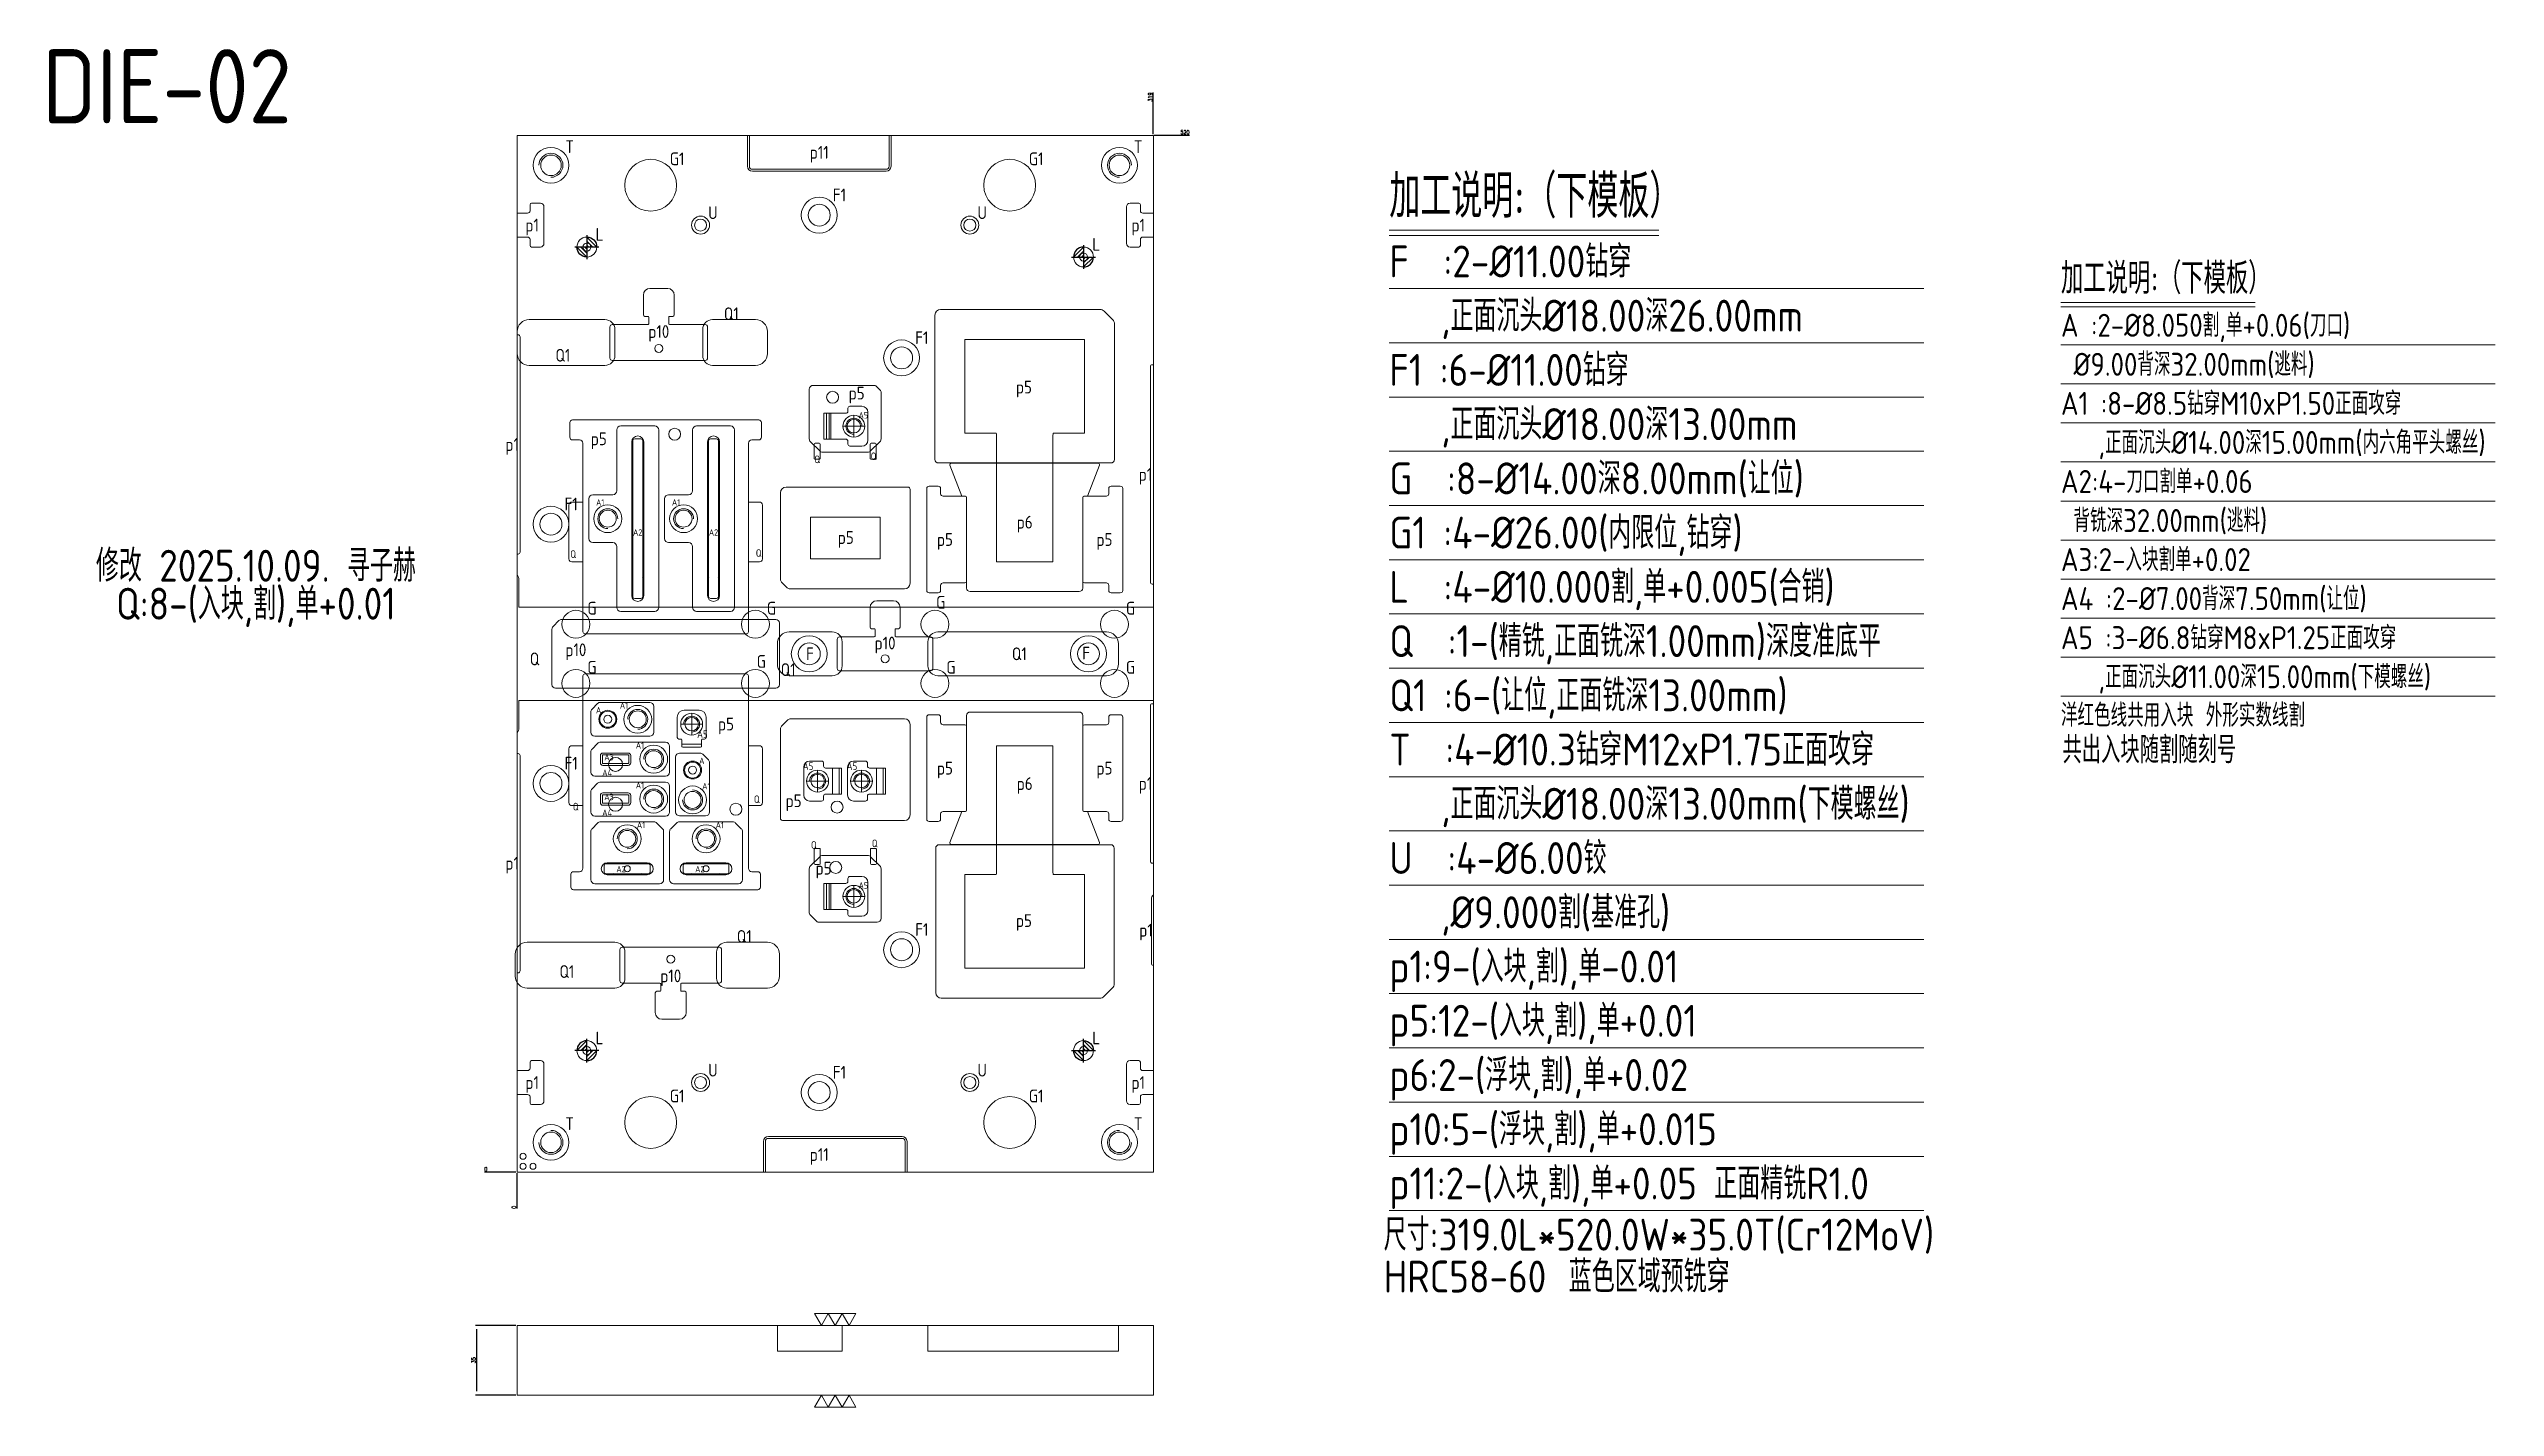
# Model space of a CAD drawing. Header units: millimetres. Extents: x 52247 to 53473, y 1371 to 2052.
import ezdxf
from ezdxf.enums import TextEntityAlignment as Align

# ---------------------------------------------------------------- set-up
doc = ezdxf.new("R2010")
doc.units = ezdxf.units.MM
for name, pattern in [('$TD_AUDIT_GENERATED_(575F8F)', [0]), ('CENTER', [0]), ('DASHED', [0]), ('HIDDEN', [0])]:
    doc.linetypes.add(name, pattern=pattern)
for name, color, linetype in [('DIE', 7, 'Continuous'), ('DIE_O', 40, 'Continuous'), ('DIE_P', 2, 'Continuous'), ('DIE_P_O', 1, '$TD_AUDIT_GENERATED_(575F8F)'), ('DIE_W', 1, 'Continuous'), ('DIM', 4, 'Continuous'), ('PS_O', 40, 'Continuous'), ('TEXT', 4, 'Continuous')]:
    doc.layers.add(name, color=color, linetype=linetype)
doc.styles.add('gbenor', font='gbenor.shx', dxfattribs={"bigfont": 'gbcbig.shx'})
doc.styles.get("Standard").update_dxf_attribs({"font": 'txt.shx', "width": 0.85, "bigfont": 'ctxt.shx'})
doc.dimstyles.new('T-2-WX', dxfattribs={"dimtxt": 2, "dimasz": 2, "dimexe": 0.5, "dimexo": 0.5, "dimgap": 0.5, "dimtad": 1, "dimtxsty": 'Standard', "dimblk": 'OPEN30', "dimcen": 0, "dimazin": 3, "dimtfac": 1, "dimtmove": 0, "dimatfit": 3, "dimldrblk": 'OPEN30', "dimlwd": -1, "dimlwe": -1})

msp = doc.modelspace()

# ---------------------------------------------------------------- texts
at = {"layer": 'TEXT', "linetype": 'Continuous', "lineweight": 5, "style": 'gbenor'}
msp.add_text('DIE-02', height=37.1798, dxfattribs=at).set_placement((52243.757, 2014.932))
at = {"layer": 'TEXT', "color": 4, "lineweight": 5, "style": 'gbenor'}
for s, height, p in [('T', 6.4, (52508.21, 2003.239)), ('G1', 6.4, (52562.078, 1997.108)), ('p11', 6.4, (52633.338, 2000.374)), ('G1', 6.4, (52742.078, 1997.108)), ('T', 6.4, (52793.21, 2003.239)), ('F1', 6.4, (52643.464, 1978.993)), ('p1', 6.4, (52489.392, 1963.867)), ('L', 6.4, (52523.193, 1959.222)), ('U', 6.4, (52580.028, 1970.057)), ('U', 6.4, (52715.028, 1970.057)), ('p1', 6.4, (52793.285, 1963.867)), ('L', 6.4, (52772.193, 1954.222)), ('p10', 6.4, (52552.901, 1910.498)), ('Q1 ', 6.4, (52590.999, 1919.402)), ('Q1 ', 6.4, (52506.569, 1898.602)), ('F1', 6.4, (52684.758, 1907.396)), ('p5', 6.4, (52652.089, 1879.625)), ('p5', 6.4, (52735.963, 1882.659)), ('A5', 3.2, (52655.444, 1868.512)), ('p1', 6.4, (52479.373, 1853.867)), ('p5', 6.4, (52522.815, 1856.694)), ('Q', 3.84, (52632.326, 1846.393)), ('Q', 3.84, (52660.591, 1847.939)), ('p1', 6.4, (52796.88, 1838.867)), ('F1', 6.4, (52508.964, 1823.993)), ('A1', 3.2, (52523.528, 1824.795)), ('A1', 3.2, (52561.528, 1824.795)), ('p6', 6.4, (52736.338, 1814.907)), ('A2', 3.2, (52542.315, 1809.72)), ('A2', 3.2, (52580.315, 1809.72)), ('p5', 6.4, (52646.649, 1807.195)), ('p5', 6.4, (52696.358, 1806.197)), ('p5', 6.4, (52776.318, 1806.197)), ('Q', 3.84, (52509.976, 1798.878)), ('Q', 3.84, (52602.95, 1799.423)), ('G', 6.4, (52519.393, 1771.743)), ('G', 6.4, (52609.393, 1771.743)), ('G', 6.4, (52694.286, 1774.691)), ('G', 6.4, (52789.393, 1771.743)), ('p10', 6.4, (52511.315, 1750.878)), ('p10', 6.4, (52666.338, 1754.282)), ('Q', 6.4, (52490.616, 1746.31)), ('G', 6.4, (52519.393, 1742.102)), ('G', 6.4, (52604.286, 1745.05)), ('Q1 ', 6.4, (52619.491, 1740.942)), ('F', 6.4, (52628.687, 1748.867)), ('G', 6.4, (52699.393, 1742.102)), ('Q1 ', 6.4, (52735.399, 1748.867)), ('F', 6.4, (52767.134, 1749.204)), ('G', 6.4, (52789.393, 1742.102)), ('A', 3.2, (52522.729, 1720.638)), ('A1', 3.2, (52535.437, 1722.93)), ('p5', 6.4, (52586.605, 1713.667)), ('A5', 3.84, (52574.774, 1708.545)), ('F1', 6.4, (52508.964, 1693.993)), ('A3', 3.2, (52527.948, 1697.06)), ('A1', 3.2, (52543.437, 1702.93)), ('A', 3.2, (52574.447, 1695.2)), ('A5', 3.84, (52627.737, 1692.53)), ('A5', 3.84, (52649.737, 1692.53)), ('p5', 6.4, (52696.358, 1691.537)), ('p5', 6.4, (52776.318, 1691.537)), ('A4', 3.2, (52526.994, 1689.191)), ('A1', 3.2, (52543.437, 1682.93)), ('A1', 3.2, (52576.739, 1682.493)), ('p6', 6.4, (52736.338, 1683.777)), ('p1', 6.4, (52796.882, 1683.867)), ('Q', 3.84, (52511.242, 1672.25)), ('A4', 3.2, (52526.994, 1669.191)), ('A3', 3.2, (52527.948, 1677.06)), ('Q', 3.84, (52602.042, 1675.953)), ('p5', 6.4, (52620.485, 1675.168)), ('A1', 3.2, (52543.989, 1662.993)), ('A1', 3.2, (52583.489, 1662.993)), ('Q', 3.84, (52661.125, 1653.808)), ('p1', 6.4, (52479.373, 1643.867)), ('Q', 3.84, (52630.634, 1653.007)), ('p5', 6.4, (52635.503, 1641.353)), ('A2', 3.2, (52533.977, 1640.915)), ('A2', 3.2, (52573.477, 1640.915)), ('A5', 3.2, (52655.444, 1632.718)), ('Q1 ', 6.4, (52597.5, 1607.132)), ('F1', 6.4, (52684.758, 1610.59)), ('p5', 6.4, (52735.963, 1615.077)), ('p1', 6.4, (52797.152, 1610.285)), ('Q1 ', 6.4, (52508.573, 1589.532)), ('p10', 6.4, (52558.901, 1587.36)), ('L', 6.4, (52523.193, 1556.222)), ('L', 6.4, (52772.193, 1556.222)), ('p1', 6.4, (52489.392, 1533.867)), ('U', 6.4, (52580.028, 1540.057)), ('F1', 6.4, (52643.464, 1538.993)), ('U', 6.4, (52715.028, 1540.057)), ('p1', 6.4, (52793.285, 1533.867)), ('G1', 6.4, (52562.078, 1527.108)), ('G1', 6.4, (52742.078, 1527.108)), ('T', 6.4, (52508.21, 1513.239)), ('T', 6.4, (52793.21, 1513.239)), ('p11', 6.4, (52633.338, 1497.775))]:
    msp.add_text(s, height=height, dxfattribs=at).set_placement(p, align=Align.MIDDLE_CENTER)
for s, height, p in [('加工说明:（下模板）', 21.6, (52919.12, 1967.565)), ('F  :2-%%c11.00钻穿', 16, (52919.12, 1937.645)), ('加工说明:（下模板）', 15.552, (53255.858, 1929.416)), ('   ,正面沉头%%c18.00深26.00mm', 16, (52919.12, 1910.445)), ('F1 :6-%%c11.00钻穿', 16, (52919.12, 1883.245)), (' %%C9.00背深32.00mm(逃料)', 11.52, (53255.858, 1888.289)), ('A1 :8-%%C8.5钻穿M10xP1.50正面攻穿', 11.52, (53255.858, 1868.705)), ('   ,正面沉头%%c18.00深13.00mm', 16, (52919.12, 1856.045)), ('   ,正面沉头%%C14.00深15.00mm(内六角平头螺丝)', 11.52, (53255.858, 1849.121)), ('G  :8-%%C14.00深8.00mm(让位)', 16, (52919.12, 1828.845)), ('G1 :4-%%c26.00(内限位,钻穿)', 16, (52919.12, 1801.645)), (' 背铣深32.00mm(逃料)', 11.52, (53255.858, 1809.953)), ('A4 :2-%%C7.00背深7.50mm(让位)', 11.52, (53255.858, 1770.785)), ('A5 :3-%%C6.8钻穿M8xP1.25正面攻穿', 11.52, (53255.858, 1751.201)), ('   ,正面沉头%%C11.00深15.00mm(下模螺丝)', 11.52, (53255.858, 1731.617)), ('Q1 :6-(让位,正面铣深13.00mm)', 16, (52919.12, 1720.045)), ('T  :4-%%c10.3钻穿M12xP1.75正面攻穿', 16, (52919.12, 1692.845)), ('   ,正面沉头%%c18.00深13.00mm(下模螺丝)', 16, (52919.12, 1665.645)), ('尺寸:319.0L*520.0W*35.0T(Cr12MoV)', 16, (52916.301, 1449.587)), ('HRC58-60', 16, (52916.301, 1428.568)), ('蓝色区域预铣穿', 16, (53009.099, 1428.568))]:
    msp.add_text(s, height=height, dxfattribs=at).set_placement(p)
at = {"layer": 'TEXT', "color": 1, "lineweight": 5, "style": 'gbenor'}
for s, height, p in [('A :2-%%C8.050割,单+0.06(刀口)', 11.52, (53255.858, 1907.873)), ('A2:4-刀口割单+0.06', 11.52, (53255.858, 1829.537)), ('A3:2-入块割单+0.02', 11.52, (53255.858, 1790.369)), ('L  :4-%%c10.000割,单+0.005(合销)', 16, (52919.12, 1774.445)), ('   ,%%c9.000割(基准孔)', 16, (52919.12, 1611.245)), ('p1:9-(入块,割),单-0.01', 16, (52919.12, 1584.045)), ('p5:12-(入块,割),单+0.01', 16, (52919.12, 1556.845)), ('p6:2-(浮块,割),单+0.02', 16, (52919.12, 1529.645)), ('p10:5-(浮块,割),单+0.015', 16, (52919.12, 1502.445)), ('p11:2-(入块,割),单+0.05 正面精铣R1.0', 16, (52919.12, 1475.245))]:
    msp.add_text(s, height=height, dxfattribs=at).set_placement(p)
at = {"layer": 'TEXT', "color": 6, "lineweight": 5, "style": 'gbenor'}
for s, p in [('修改 2025.10.09. 寻子赫', (52350.93, 1793.846)), ('Q:8-(入块,割),单+0.01', (52350.93, 1773.025))]:
    msp.add_text(s, height=16, dxfattribs=at).set_placement(p, align=Align.MIDDLE)
at = {"layer": 'TEXT', "color": 2, "lineweight": 5, "style": 'gbenor'}
for s, p in [('Q  :1-(精铣,正面铣深1.00mm)深度准底平', (52919.12, 1747.245)), ('U  :4-%%c6.00铰', (52919.12, 1638.445))]:
    msp.add_text(s, height=16, dxfattribs=at).set_placement(p)
at = {"layer": 'TEXT', "color": 6, "lineweight": 5, "style": 'gbenor'}
msp.add_text('洋红色线共用入块 外形实数线割', height=11.52, dxfattribs=at).set_placement((53255.858, 1712.293))
at = {"layer": 'TEXT', "color": 3, "lineweight": 5, "style": 'gbenor'}
msp.add_text('共出入块随割随刻号', height=13.44, dxfattribs=at).set_placement((53256.614, 1693.984))

# ---------------------------------------------------------------- blocks, each defined once
blk = doc.blocks.new('locater0')
for p, q in [((-0.6, 0), (0.6, 0)), ((-0.5, 0), (0, 0.5)), ((-0.3, 0), (0, 0.3)), ((-0.1, 0), (0, 0.1)), ((0, 0.6), (0, -0.6)), ((0.1, 0), (0, -0.1)), ((0.5, 0), (0, -0.5)), ((0.3, 0), (0, -0.3))]:
    blk.add_line(p, q)
for start, end in [(90, 180), (270, 0)]:
    blk.add_arc((0, 0), 0.5, start, end)
blk = doc.blocks.new('*D7580')
at = {"layer": 'Defpoints', "color": 0}
for p in [(52481.8, 1412.1), (52461.5, 1377.1), (52481.8, 1377.1)]:
    blk.add_point(p, dxfattribs=at)
at = {"layer": 'DIM', "color": 0}
for p, q in [((52481.3, 1412.1), (52461, 1412.1)), ((52461.5, 1410.1), (52461.5, 1379.1)), ((52481.3, 1377.1), (52461, 1377.1))]:
    blk.add_line(p, q, dxfattribs=at)
at = {"layer": 'DIM', "color": 0, "lineweight": 5, "insert": (52460, 1394.6), "char_height": 2, "attachment_point": 5, "rotation": 90}
blk.add_mtext('35', dxfattribs=at)
blk = doc.blocks.new('_Open30')
blk = doc.blocks.new('*D7581')
at = {"layer": 'Defpoints', "color": 0}
for p in [(52481.8, 1488.9), (52481.8, 1488.9), (52481.8, 1472.3)]:
    blk.add_point(p, dxfattribs=at)
at = {"layer": 'DIM', "color": 0}
blk.add_line((52481.8, 1488.4), (52481.8, 1470.7), dxfattribs=at)
at = {"layer": 'DIM', "color": 0, "lineweight": 5, "insert": (52480.3, 1471.3), "char_height": 2, "attachment_point": 5, "rotation": 90}
blk.add_mtext('0', dxfattribs=at)
blk = doc.blocks.new('*D7582')
at = {"layer": 'Defpoints', "color": 0}
for p in [(52467.3, 1488.9), (52481.8, 1488.9), (52481.8, 1488.9)]:
    blk.add_point(p, dxfattribs=at)
at = {"layer": 'DIM', "color": 0}
blk.add_line((52481.3, 1488.9), (52465.6, 1488.9), dxfattribs=at)
at = {"layer": 'DIM', "color": 0, "lineweight": 5, "insert": (52466.2, 1490.4), "char_height": 2, "attachment_point": 5}
blk.add_mtext('0', dxfattribs=at)
blk = doc.blocks.new('*D7583')
at = {"layer": 'Defpoints', "color": 0}
for p in [(52800.8, 2008.9), (52814, 2008.9), (52481.8, 1488.9)]:
    blk.add_point(p, dxfattribs=at)
at = {"layer": 'DIM', "color": 0}
blk.add_line((52801.3, 2008.9), (52818.9, 2008.9), dxfattribs=at)
at = {"layer": 'DIM', "color": 0, "lineweight": 5, "insert": (52816.7, 2010.4), "char_height": 2, "attachment_point": 5}
blk.add_mtext('520', dxfattribs=at)
blk = doc.blocks.new('*D7584')
at = {"layer": 'Defpoints', "color": 0}
for p in [(52800.8, 2025.5), (52800.8, 2008.9), (52481.8, 1488.9)]:
    blk.add_point(p, dxfattribs=at)
at = {"layer": 'DIM', "color": 0}
blk.add_line((52800.8, 2009.4), (52800.8, 2030.3), dxfattribs=at)
at = {"layer": 'DIM', "color": 0, "lineweight": 5, "insert": (52799.3, 2028.1), "char_height": 2, "attachment_point": 5, "rotation": 90}
blk.add_mtext('319', dxfattribs=at)

# ---------------------------------------------------------------- dimensions: what is measured, and where the dimension line sits
at = {"layer": 'DIM', "lineweight": 5}
for feature_location, offset, dtype, origin, picture, middle in [((52800.838, 2008.867), (0, 16.615), 1, (52481.838, 1488.867), '*D7584', (52799.338, 2028.128)), ((52800.838, 2008.867), (13.199, 0), 0, (52481.838, 1488.867), '*D7583', (52816.723, 2010.367)), ((52481.838068713, 1488.867362339), (-14.56375143, 0), 0, (52481.838068713, 1488.867362339), '*D7582', (52466.207650616, 1490.367362339)), ((52481.838068713, 1488.867362339), (0, -16.52043954), 1, (52481.838068713, 1488.867362339), '*D7581', (52480.338068713, 1471.280256132))]:
    dim = msp.add_ordinate_dim(feature_location=feature_location, offset=offset, dtype=dtype, origin=origin, dimstyle='T-2-WX', dxfattribs=at)
    dim.commit()
    dim.dimension.update_dxf_attribs({"geometry": picture, "text_midpoint": middle})
dim = msp.add_linear_dim(base=(52461.487, 1377.1), p1=(52481.838, 1412.1), p2=(52481.838, 1377.1), angle=90, dimstyle='T-2-WX', dxfattribs=at)
dim.commit()
dim.dimension.update_dxf_attribs({"geometry": '*D7580', "text_midpoint": (52459.987, 1394.6)})

# ---------------------------------------------------------------- linework, layer by layer
at = {"layer": 'DIE', "lineweight": 5}
msp.add_lwpolyline([(52481.838, 1488.867), (52481.838, 2008.867), (52800.838, 2008.867), (52800.838, 1488.867)], close=True, dxfattribs=at)
at = {"layer": 'DIE', "linetype": 'Continuous', "lineweight": 5, "flags": 128}
msp.add_lwpolyline([(52800.838, 1412.1), (52481.838, 1412.1), (52481.838, 1377.1), (52800.838, 1377.1)], close=True, dxfattribs=at)
at = {"layer": 'DIE_O', "color": 94, "linetype": 'Continuous', "lineweight": 5}
for points in [[(52481.901, 1899.502), (52481.901, 1910.502, -0.41421356), (52487.901, 1916.502), (52525.901, 1916.502, -0.41421356), (52530.901, 1911.502), (52530.901, 1898.502, -0.41421356), (52525.901, 1893.502), (52487.901, 1893.502, -0.41421356)], [(52607.401, 1899.502), (52607.401, 1910.502, 0.41421356), (52601.401, 1916.502), (52579.901, 1916.502, 0.41421356), (52574.901, 1911.502), (52574.901, 1898.502, 0.41421356), (52579.901, 1893.502), (52601.401, 1893.502, 0.41421356)], [(52612.338, 1743.867), (52612.338, 1753.867, -0.41421356), (52618.338, 1759.867), (52639.838, 1759.867, -0.41421356), (52644.838, 1754.867), (52644.838, 1742.867, -0.41421356), (52639.838, 1737.867), (52618.338, 1737.867, -0.41421356)], [(52783.338, 1743.867), (52783.338, 1753.867, 0.41421356), (52777.338, 1759.867), (52692.838, 1759.867, 0.41421356), (52687.838, 1754.867), (52687.838, 1742.867, 0.41421356), (52692.838, 1737.867), (52777.338, 1737.867, 0.41421356)], [(52480.901, 1598.232), (52480.901, 1587.232, 0.41421356), (52486.901, 1581.232), (52530.901, 1581.232, 0.41421356), (52535.901, 1586.232), (52535.901, 1599.232, 0.41421356), (52530.901, 1604.232), (52486.901, 1604.232, 0.41421356)], [(52613.401, 1598.232), (52613.401, 1587.232, -0.41421356), (52607.401, 1581.232), (52586.901, 1581.232, -0.41421356), (52581.901, 1586.232), (52581.901, 1599.232, -0.41421356), (52586.901, 1604.232), (52607.401, 1604.232, -0.41421356)]]:
    msp.add_lwpolyline(points, format="xyb", close=True, dxfattribs=at)
at = {"layer": 'DIE_O', "color": 2, "linetype": 'Continuous', "lineweight": 5}
msp.add_lwpolyline([(52481.838, 1788.581, -0.16124735), (52482.727, 1785.896), (52482.727, 1772.208), (52800.838, 1772.208), (52800.838, 1725.527), (52482.727, 1725.527), (52482.727, 1711.839, -0.16124735), (52481.838, 1709.153)], format="xyb", close=True, dxfattribs=at)
at = {"layer": 'DIE_O', "linetype": 'HIDDEN', "lineweight": 5, "ltscale": 15}
for points in [[(52612.338, 1412.1), (52644.838, 1412.1), (52644.838, 1399.1), (52612.338, 1399.1)], [(52687.838, 1412.1), (52783.338, 1412.1), (52783.338, 1399.1), (52687.838, 1399.1)]]:
    msp.add_lwpolyline(points, close=True, dxfattribs=at)
at = {"layer": 'DIE_O', "lineweight": 5}
for centre, radius in [((52498.838, 1993.867), 9), ((52498.838, 1993.867), 5.15), ((52783.838, 1993.867), 9), ((52783.838, 1993.867), 5.15), ((52548.838, 1983.867), 13), ((52728.838, 1983.867), 13), ((52633.338, 1968.867), 9), ((52633.338, 1968.867), 5.5), ((52674.632, 1897.27), 9), ((52674.632, 1897.27), 5.5), ((52498.838, 1813.867), 9), ((52498.838, 1813.867), 5.5), ((52628.338, 1748.867), 9), ((52628.338, 1748.867), 5.5), ((52768.338, 1748.867), 9), ((52768.338, 1748.867), 5.5), ((52498.838, 1683.867), 9), ((52498.838, 1683.867), 5.5), ((52674.632, 1600.465), 9), ((52674.632, 1600.465), 5.5), ((52633.338, 1528.867), 9), ((52633.338, 1528.867), 5.5), ((52548.838, 1513.867), 13), ((52728.838, 1513.867), 13), ((52498.838, 1503.867), 9), ((52498.838, 1503.867), 5.15), ((52783.838, 1503.867), 9), ((52783.838, 1503.867), 5.15)]:
    msp.add_circle(centre, radius, dxfattribs=at)
at = {"layer": 'DIE_O', "linetype": 'Continuous', "lineweight": 5}
for centre in [(52573.838, 1963.867), (52708.838, 1963.867), (52573.838, 1533.867), (52708.838, 1533.867)]:
    msp.add_circle(centre, 3, dxfattribs=at)
at = {"layer": 'DIE_O', "color": 3, "lineweight": 5}
for centre, radius in [((52516.838, 1952.867), 2), ((52765.838, 1947.867), 2), ((52552.901, 1902.002), 2), ((52640.04, 1877.514), 3), ((52560.859, 1859.019), 3), ((52666.338, 1746.367), 2), ((52591.553, 1670.934), 3), ((52642.262, 1671.991), 3), ((52641.621, 1641.72), 3), ((52558.901, 1595.732), 2), ((52516.838, 1549.867), 2), ((52765.838, 1549.867), 2)]:
    msp.add_circle(centre, radius, dxfattribs=at)
at = {"layer": 'DIE_O', "color": 94, "linetype": 'Continuous', "lineweight": 5}
for centre in [(52511.338, 1763.688), (52601.338, 1763.688), (52691.338, 1763.688), (52781.338, 1763.688), (52511.338, 1734.047), (52601.338, 1734.047), (52691.338, 1734.047), (52781.338, 1734.047)]:
    msp.add_circle(centre, 7, dxfattribs=at)
at = {"layer": 'DIE_O', "lineweight": 5}
for centre, start, end in [((52498.838, 1993.867), 270, 180), ((52783.838, 1993.867), 0, 270), ((52498.838, 1503.867), 180, 90), ((52783.838, 1503.867), 90, 0)]:
    msp.add_arc(centre, 6, start, end, dxfattribs=at)
at = {"layer": 'DIE_P', "linetype": 'HIDDEN', "lineweight": 5, "ltscale": 5}
for p, q in [((52636.896, 1869.514), (52636.896, 1856.514)), ((52640.034, 1691.549), (52640.034, 1678.549)), ((52643.334, 1691.549), (52643.334, 1678.549)), ((52662.034, 1691.549), (52662.034, 1678.549)), ((52665.334, 1691.549), (52665.334, 1678.549)), ((52636.896, 1633.72), (52636.896, 1620.72))]:
    msp.add_line(p, q, dxfattribs=at)
at = {"layer": 'DIE_P', "lineweight": 5}
for p, q in [((52638.395, 1856.514), (52638.395, 1869.514)), ((52639.138, 1856.514), (52639.138, 1869.514)), ((52638.395, 1620.72), (52638.395, 1633.72)), ((52639.138, 1620.72), (52639.138, 1633.72))]:
    msp.add_line(p, q, dxfattribs=at)
at = {"layer": 'DIE_P', "color": 4, "linetype": 'CENTER', "lineweight": 5, "ltscale": 0.007}
for p, q in [((52650.696, 1857.814), (52650.696, 1868.214)), ((52655.896, 1863.014), (52645.496, 1863.014)), ((52569.388, 1708.391), (52569.388, 1718.791)), ((52564.188, 1713.591), (52574.588, 1713.591)), ((52627.334, 1685.049), (52637.734, 1685.049)), ((52632.534, 1679.849), (52632.534, 1690.249)), ((52649.334, 1685.049), (52659.734, 1685.049)), ((52654.534, 1679.849), (52654.534, 1690.249)), ((52650.696, 1622.02), (52650.696, 1632.42)), ((52655.896, 1627.22), (52645.496, 1627.22))]:
    msp.add_line(p, q, dxfattribs=at)
at = {"layer": 'DIE_P', "color": 6, "linetype": 'Continuous', "lineweight": 5}
for points in [[(52657.696, 1870.014, 0.41421356), (52654.696, 1873.014), (52648.696, 1873.014, 0.41421356), (52647.696, 1872.014), (52647.696, 1870.514, -0.41421356), (52646.696, 1869.514), (52635.696, 1869.514), (52635.696, 1856.514), (52646.696, 1856.514, -0.41421356), (52647.696, 1855.514), (52647.696, 1854.014, 0.41421356), (52648.696, 1853.014), (52654.696, 1853.014, 0.41421356), (52657.696, 1856.014)], [(52517.838, 1826.643), (52517.838, 1806.643, 0.41421356), (52519.838, 1804.643), (52529.838, 1804.643, -0.41421356), (52531.838, 1802.643), (52531.838, 1772.143, 0.41421356), (52533.838, 1770.143), (52550.838, 1770.143, 0.41421356), (52552.838, 1772.143), (52552.838, 1861.143, 0.41421356), (52550.838, 1863.143), (52533.838, 1863.143, 0.41421356), (52531.838, 1861.143), (52531.838, 1830.643, -0.41421356), (52529.838, 1828.643), (52519.838, 1828.643, 0.41421356)], [(52555.838, 1826.643), (52555.838, 1806.643, 0.41421356), (52557.838, 1804.643), (52567.838, 1804.643, -0.41421356), (52569.838, 1802.643), (52569.838, 1772.143, 0.41421356), (52571.838, 1770.143), (52588.838, 1770.143, 0.41421356), (52590.838, 1772.143), (52590.838, 1861.143, 0.41421356), (52588.838, 1863.143), (52571.838, 1863.143, 0.41421356), (52569.838, 1861.143), (52569.838, 1830.643, -0.41421356), (52567.838, 1828.643), (52557.838, 1828.643, 0.41421356)], [(52574.688, 1706.091), (52575.838, 1706.091, 0.41421356), (52576.638, 1706.891), (52576.638, 1717.091, 0.41421356), (52573.138, 1720.591), (52565.638, 1720.591, 0.41421356), (52562.138, 1717.091), (52562.138, 1706.891, 0.41421356), (52562.938, 1706.091), (52564.088, 1706.091, -0.41421356), (52564.388, 1705.791), (52564.388, 1702.591, 0.41421356), (52564.888, 1702.091), (52573.888, 1702.091, 0.41421356), (52574.388, 1702.591), (52574.388, 1705.791, -0.41421356)], [(52625.534, 1692.049, -0.41421356), (52628.534, 1695.049), (52634.534, 1695.049, -0.41421356), (52635.534, 1694.049), (52635.534, 1692.549, 0.41421356), (52636.534, 1691.549), (52644.534, 1691.549), (52644.534, 1678.549), (52636.534, 1678.549, 0.41421356), (52635.534, 1677.549), (52635.534, 1676.049, -0.41421356), (52634.534, 1675.049), (52628.534, 1675.049, -0.41421356), (52625.534, 1678.049)], [(52647.534, 1692.049, -0.41421356), (52650.534, 1695.049), (52656.534, 1695.049, -0.41421356), (52657.534, 1694.049), (52657.534, 1692.549, 0.41421356), (52658.534, 1691.549), (52666.534, 1691.549), (52666.534, 1678.549), (52658.534, 1678.549, 0.41421356), (52657.534, 1677.549), (52657.534, 1676.049, -0.41421356), (52656.534, 1675.049), (52650.534, 1675.049, -0.41421356), (52647.534, 1678.049)], [(52550.51, 1664.591), (52523.666, 1664.591, 0.19891237), (52522.252, 1664.006), (52519.424, 1661.177, 0.19891237), (52518.838, 1659.763), (52518.838, 1635.591, 0.41421356), (52520.838, 1633.591), (52553.338, 1633.591, 0.41421356), (52555.338, 1635.591), (52555.338, 1659.763, 0.19891237), (52554.752, 1661.177), (52551.924, 1664.006, 0.19891237)], [(52590.01, 1664.591), (52563.166, 1664.591, 0.19891237), (52561.752, 1664.006), (52558.924, 1661.177, 0.19891237), (52558.338, 1659.763), (52558.338, 1635.591, 0.41421356), (52560.338, 1633.591), (52592.838, 1633.591, 0.41421356), (52594.838, 1635.591), (52594.838, 1659.763, 0.19891237), (52594.252, 1661.177), (52591.424, 1664.006, 0.19891237)], [(52657.696, 1634.22, 0.41421356), (52654.696, 1637.22), (52648.696, 1637.22, 0.41421356), (52647.696, 1636.22), (52647.696, 1634.72, -0.41421356), (52646.696, 1633.72), (52635.696, 1633.72), (52635.696, 1620.72), (52646.696, 1620.72, -0.41421356), (52647.696, 1619.72), (52647.696, 1618.22, 0.41421356), (52648.696, 1617.22), (52654.696, 1617.22, 0.41421356), (52657.696, 1620.22)]]:
    msp.add_lwpolyline(points, format="xyb", close=True, dxfattribs=at)
at = {"layer": 'DIE_P', "color": 4, "linetype": 'HIDDEN', "lineweight": 5}
for points in [[(52545.338, 1778.143, -1), (52539.338, 1778.143), (52539.338, 1855.143, -1), (52545.338, 1855.143)], [(52583.338, 1778.143, -1), (52577.338, 1778.143), (52577.338, 1855.143, -1), (52583.338, 1855.143)], [(52547.088, 1644.091, -1), (52547.088, 1638.091), (52527.088, 1638.091, -1), (52527.088, 1644.091)], [(52586.588, 1644.091, -1), (52586.588, 1638.091), (52566.588, 1638.091, -1), (52566.588, 1644.091)]]:
    msp.add_lwpolyline(points, format="xyb", close=True, dxfattribs=at)
at = {"layer": 'DIE_P', "color": 1, "lineweight": 5}
for points in [[(52544.838, 1845.896), (52544.718, 1845.827), (52544.838, 1845.758), (52544.838, 1787.529), (52544.718, 1787.46), (52544.838, 1787.39), (52544.838, 1777.643, -0.41421356), (52543.838, 1776.643), (52540.838, 1776.643, -0.41421356), (52539.838, 1777.643), (52539.838, 1787.39), (52539.958, 1787.46), (52539.838, 1787.529), (52539.838, 1845.758), (52539.958, 1845.827), (52539.838, 1845.896), (52539.838, 1855.643, -0.41421356), (52540.838, 1856.643), (52543.838, 1856.643, -0.41421356), (52544.838, 1855.643)], [(52582.838, 1845.896), (52582.718, 1845.827), (52582.838, 1845.758), (52582.838, 1787.529), (52582.718, 1787.46), (52582.838, 1787.39), (52582.838, 1777.643, -0.41421356), (52581.838, 1776.643), (52578.838, 1776.643, -0.41421356), (52577.838, 1777.643), (52577.838, 1787.39), (52577.958, 1787.46), (52577.838, 1787.529), (52577.838, 1845.758), (52577.958, 1845.827), (52577.838, 1845.896), (52577.838, 1855.643, -0.41421356), (52578.838, 1856.643), (52581.838, 1856.643, -0.41421356), (52582.838, 1855.643)], [(52524.626, 1697.829), (52524.626, 1694.229, 0.41421356), (52524.926, 1693.929), (52537.538, 1693.929, 0.41421356), (52537.838, 1694.229), (52537.838, 1697.829, 0.41421356), (52537.538, 1698.129), (52524.926, 1698.129, 0.41421356)], [(52524.626, 1677.829), (52524.626, 1674.229, 0.41421356), (52524.926, 1673.929), (52537.538, 1673.929, 0.41421356), (52537.838, 1674.229), (52537.838, 1677.829, 0.41421356), (52537.538, 1678.129), (52524.926, 1678.129, 0.41421356)], [(52544.192, 1638.591), (52547.588, 1638.591, 0.41421356), (52548.588, 1639.591), (52548.588, 1642.591, 0.41421356), (52547.588, 1643.591), (52544.192, 1643.591), (52544.123, 1643.471), (52544.053, 1643.591), (52530.157, 1643.591), (52530.088, 1643.471), (52530.019, 1643.591), (52526.588, 1643.591, 0.41421356), (52525.588, 1642.591), (52525.588, 1639.591, 0.41421356), (52526.588, 1638.591), (52530.019, 1638.591), (52530.088, 1638.711), (52530.157, 1638.591), (52544.053, 1638.591), (52544.123, 1638.711)], [(52583.692, 1638.591), (52587.088, 1638.591, 0.41421356), (52588.088, 1639.591), (52588.088, 1642.591, 0.41421356), (52587.088, 1643.591), (52583.692, 1643.591), (52583.623, 1643.471), (52583.553, 1643.591), (52569.657, 1643.591), (52569.588, 1643.471), (52569.519, 1643.591), (52566.088, 1643.591, 0.41421356), (52565.088, 1642.591), (52565.088, 1639.591, 0.41421356), (52566.088, 1638.591), (52569.519, 1638.591), (52569.588, 1638.711), (52569.657, 1638.591), (52583.553, 1638.591), (52583.623, 1638.711)]]:
    msp.add_lwpolyline(points, format="xyb", close=True, dxfattribs=at)
at = {"layer": 'DIE_P', "lineweight": 5}
for points in [[(52532.338, 1816.643, 2.41421356), (52527.338, 1811.643)], [(52570.338, 1816.643, 2.41421356), (52565.338, 1811.643)], [(52537.088, 1651.091, 2.41421356), (52532.088, 1656.091)], [(52576.588, 1651.091, 2.41421356), (52571.588, 1656.091)]]:
    msp.add_lwpolyline(points, format="xyb", dxfattribs=at)
at = {"layer": 'DIE_P', "color": 6, "lineweight": 5}
for points in [[(52523.666, 1724.529), (52548.338, 1724.529, -0.41421356), (52550.338, 1722.529), (52550.338, 1709.529, -0.41421356), (52548.338, 1707.529), (52520.838, 1707.529, -0.41421356), (52518.838, 1709.529), (52518.838, 1719.701, -0.19891237), (52519.424, 1721.115), (52522.252, 1723.943, -0.19891237)], [(52523.666, 1704.529), (52556.338, 1704.529, -0.41421356), (52558.338, 1702.529), (52558.338, 1689.529, -0.41421356), (52556.338, 1687.529), (52520.838, 1687.529, -0.41421356), (52518.838, 1689.529), (52518.838, 1699.701, -0.19891237), (52519.424, 1701.115), (52522.252, 1703.943, -0.19891237)], [(52578.338, 1694.263), (52578.338, 1669.591, -0.41421356), (52576.338, 1667.591), (52563.338, 1667.591, -0.41421356), (52561.338, 1669.591), (52561.338, 1697.091, -0.41421356), (52563.338, 1699.091), (52573.51, 1699.091, -0.19891237), (52574.924, 1698.506), (52577.752, 1695.677, -0.19891237)], [(52523.666, 1684.529), (52556.338, 1684.529, -0.41421356), (52558.338, 1682.529), (52558.338, 1669.529, -0.41421356), (52556.338, 1667.529), (52520.838, 1667.529, -0.41421356), (52518.838, 1669.529), (52518.838, 1679.701, -0.19891237), (52519.424, 1681.115), (52522.252, 1683.943, -0.19891237)]]:
    msp.add_lwpolyline(points, format="xyb", close=True, dxfattribs=at)
at = {"layer": 'DIE_P', "lineweight": 5}
for points in [[(52523.626, 1697.829), (52523.626, 1694.229, 0.41421356), (52524.926, 1692.929), (52537.538, 1692.929, 0.41421356), (52538.838, 1694.229), (52538.838, 1697.829, 0.41421356), (52537.538, 1699.129), (52524.926, 1699.129, 0.41421356)], [(52523.626, 1677.829), (52523.626, 1674.229, 0.41421356), (52524.926, 1672.929), (52537.538, 1672.929, 0.41421356), (52538.838, 1674.229), (52538.838, 1677.829, 0.41421356), (52537.538, 1679.129), (52524.926, 1679.129, 0.41421356)]]:
    msp.add_lwpolyline(points, format="xyb", close=True, dxfattribs=at)
at = {"layer": 'DIE_P', "linetype": 'HIDDEN', "lineweight": 5}
msp.add_lwpolyline([(52564.388, 1703.591), (52574.388, 1703.591)], dxfattribs=at)
at = {"layer": 'DIE_P', "lineweight": 5}
for centre, radius in [((52650.696, 1863.014), 5.5), ((52650.696, 1863.014), 3.4), ((52527.338, 1816.643), 4.25), ((52565.338, 1816.643), 4.25), ((52542.338, 1716.029), 4.25), ((52569.388, 1713.591), 5.5), ((52569.388, 1713.591), 3.4), ((52550.338, 1696.029), 4.25), ((52550.338, 1676.029), 4.25), ((52632.534, 1685.049), 5.5), ((52632.534, 1685.049), 3.4), ((52654.534, 1685.049), 5.5), ((52654.534, 1685.049), 3.4), ((52569.838, 1675.591), 4.25), ((52537.088, 1656.091), 4.25), ((52576.588, 1656.091), 4.25), ((52650.696, 1627.22), 5.5), ((52650.696, 1627.22), 3.4)]:
    msp.add_circle(centre, radius, dxfattribs=at)
at = {"layer": 'DIE_P', "linetype": 'Continuous', "lineweight": 5, "ltscale": 10}
for centre in [(52527.338, 1816.643), (52565.338, 1816.643), (52542.338, 1716.029), (52550.338, 1696.029), (52550.338, 1676.029), (52569.838, 1675.591), (52537.088, 1656.091), (52576.588, 1656.091)]:
    msp.add_circle(centre, 7, dxfattribs=at)
at = {"layer": 'DIE_P', "color": 4, "linetype": 'HIDDEN', "lineweight": 5, "ltscale": 0.5}
for centre in [(52527.338, 1716.029), (52569.838, 1690.591)]:
    msp.add_circle(centre, 4.5, dxfattribs=at)
at = {"layer": 'DIE_P', "color": 1, "linetype": 'Continuous', "lineweight": 5}
for centre in [(52527.338, 1716.029), (52569.838, 1690.591)]:
    msp.add_circle(centre, 4.025, dxfattribs=at)
at = {"layer": 'DIE_P', "lineweight": 5}
for centre, radius, start, end in [((52650.696, 1863.014), 4, 0, 270), ((52542.338, 1716.029), 5, 270, 180), ((52569.388, 1713.591), 4, 270, 180), ((52550.338, 1696.029), 5, 270, 180), ((52550.338, 1676.029), 5, 270, 180), ((52569.838, 1675.591), 5, 180, 90), ((52632.534, 1685.049), 4, 270, 180), ((52654.534, 1685.049), 4, 270, 180), ((52650.696, 1627.22), 4, 0, 270)]:
    msp.add_arc(centre, radius, start, end, dxfattribs=at)
at = {"layer": 'DIE_P_O', "color": 3, "lineweight": 5}
for centre, radius in [((52527.338, 1716.029), 2), ((52569.838, 1690.591), 2), ((52537.088, 1641.091), 1.5), ((52576.588, 1641.091), 1.5)]:
    msp.add_circle(centre, radius, dxfattribs=at)
at = {"layer": 'DIE_W', "color": 2, "linetype": 'Continuous', "lineweight": 5}
for points in [[(52666.838, 1990.867), (52599.838, 1990.867, -0.41421356), (52597.338, 1993.367), (52597.338, 2008.867), (52669.338, 2008.867), (52669.338, 1993.367, -0.41421356)], [(52674.838, 1506.867), (52607.838, 1506.867, 0.41421356), (52605.338, 1504.367), (52605.338, 1488.867), (52677.338, 1488.867), (52677.338, 1504.367, 0.41421356)]]:
    msp.add_lwpolyline(points, format="xyb", close=True, dxfattribs=at)
at = {"layer": 'DIE_W', "linetype": 'Continuous', "lineweight": 5}
for points in [[(52666.838, 1991.867), (52599.838, 1991.867, -0.41421356), (52598.338, 1993.367), (52598.338, 2008.867), (52668.338, 2008.867), (52668.338, 1993.367, -0.41421356)], [(52558.301, 1914.002), (52576.201, 1914.002, -0.41421356), (52577.401, 1912.802), (52577.401, 1897.202, -0.41421356), (52576.201, 1896.002), (52529.601, 1896.002, -0.41421356), (52528.401, 1897.202), (52528.401, 1912.802, -0.41421356), (52529.601, 1914.002), (52547.501, 1914.002, 0.41421356), (52547.901, 1914.402), (52547.901, 1917.702, 0.41421356), (52547.501, 1918.102), (52545.851, 1918.102, -0.41421356), (52545.151, 1918.802), (52545.151, 1928.802, -0.41421356), (52548.451, 1932.102), (52557.351, 1932.102, -0.41421356), (52560.651, 1928.802), (52560.651, 1918.802, -0.41421356), (52559.951, 1918.102), (52558.301, 1918.102, 0.41421356), (52557.901, 1917.702), (52557.901, 1914.402, 0.41421356)], [(52699.608, 1844.565, 0.52630241), (52698.861, 1843.478), (52704.833, 1827.947), (52706.719, 1827.947, -0.41421356), (52707.219, 1827.447), (52707.219, 1781.867, 0.41421356), (52709.019, 1780.067), (52763.658, 1780.067, 0.41421356), (52765.458, 1781.867), (52765.458, 1827.447, -0.41421356), (52765.958, 1827.947), (52767.844, 1827.947), (52773.816, 1843.478, 0.52630241), (52773.069, 1844.565)], [(52499.338, 1733.421), (52499.338, 1761.206, -0.19891237), (52499.924, 1762.621), (52502.831, 1765.528, -0.19891237), (52504.245, 1766.113), (52611.538, 1766.113, -0.41421356), (52613.338, 1764.313), (52613.338, 1733.421, -0.41421356), (52611.538, 1731.621), (52501.138, 1731.621, -0.41421356)], [(52671.738, 1757.367), (52689.138, 1757.367, -0.41421356), (52690.338, 1756.167), (52690.338, 1741.567, -0.41421356), (52689.138, 1740.367), (52643.538, 1740.367, -0.41421356), (52642.338, 1741.567), (52642.338, 1756.167, -0.41421356), (52643.538, 1757.367), (52660.938, 1757.367, 0.41421356), (52661.338, 1757.767), (52661.338, 1761.067, 0.41421356), (52660.938, 1761.467), (52659.538, 1761.467, -0.41421356), (52658.838, 1762.167), (52658.838, 1772.167, -0.41421356), (52662.138, 1775.467), (52670.538, 1775.467, -0.41421356), (52673.838, 1772.167), (52673.838, 1762.167, -0.41421356), (52673.138, 1761.467), (52671.738, 1761.467, 0.41421356), (52671.338, 1761.067), (52671.338, 1757.767, 0.41421356)], [(52773.069, 1653.169, 0.52630241), (52773.816, 1654.256), (52767.844, 1669.787), (52765.958, 1669.787, -0.41421356), (52765.458, 1670.287), (52765.458, 1717.867, 0.41421356), (52763.658, 1719.667), (52709.018, 1719.667, 0.41421356), (52707.218, 1717.867), (52707.218, 1670.287, -0.41421356), (52706.718, 1669.787), (52704.832, 1669.787), (52698.861, 1654.256, 0.52630241), (52699.607, 1653.169)], [(52564.301, 1583.732), (52583.201, 1583.732, 0.41421356), (52584.401, 1584.932), (52584.401, 1600.532, 0.41421356), (52583.201, 1601.732), (52534.601, 1601.732, 0.41421356), (52533.401, 1600.532), (52533.401, 1584.932, 0.41421356), (52534.601, 1583.732), (52553.501, 1583.732, -0.41421356), (52553.901, 1583.332), (52553.901, 1580.032, -0.41421356), (52553.501, 1579.632), (52551.851, 1579.632, 0.41421356), (52551.151, 1578.932), (52551.151, 1568.932, 0.41421356), (52554.451, 1565.632), (52563.351, 1565.632, 0.41421356), (52566.651, 1568.932), (52566.651, 1578.932, 0.41421356), (52565.951, 1579.632), (52564.301, 1579.632, -0.41421356), (52563.901, 1580.032), (52563.901, 1583.332, -0.41421356)], [(52607.838, 1505.867), (52674.838, 1505.867, -0.41421356), (52676.338, 1504.367), (52676.338, 1488.867), (52606.338, 1488.867), (52606.338, 1504.367, -0.41421356)]]:
    msp.add_lwpolyline(points, format="xyb", close=True, dxfattribs=at)
at = {"layer": 'DIE_W', "color": 1, "linetype": 'Continuous', "lineweight": 5}
for points in [[(52481.838, 1957.867), (52487.138, 1957.867, -0.41421356), (52488.338, 1956.667), (52488.338, 1953.667, 0.41421356), (52489.138, 1952.867), (52493.538, 1952.867, 0.41421356), (52495.338, 1954.667), (52495.338, 1973.067, 0.41421356), (52493.538, 1974.867), (52489.138, 1974.867, 0.41421356), (52488.338, 1974.067), (52488.338, 1971.067, -0.41421356), (52487.138, 1969.867), (52481.838, 1969.867)], [(52800.838, 1957.867), (52795.538, 1957.867, 0.41421356), (52794.338, 1956.667), (52794.338, 1953.667, -0.41421356), (52793.538, 1952.867), (52789.138, 1952.867, -0.41421356), (52787.338, 1954.667), (52787.338, 1973.067, -0.41421356), (52789.138, 1974.867), (52793.538, 1974.867, -0.41421356), (52794.338, 1974.067), (52794.338, 1971.067, 0.41421356), (52795.538, 1969.867), (52800.838, 1969.867)], [(52481.827, 1798.867), (52482.327, 1798.867, 0.41421356), (52483.327, 1799.867), (52483.327, 1907.867, 0.41421356), (52482.327, 1908.867), (52481.827, 1908.867)], [(52800.827, 1893.867), (52800.327, 1893.867, 0.41421356), (52799.327, 1892.867), (52799.327, 1784.867, 0.41421356), (52800.327, 1783.867), (52800.827, 1783.867)], [(52800.827, 1643.867), (52800.327, 1643.867, -0.41421356), (52799.327, 1644.867), (52799.327, 1722.867, -0.41421356), (52800.327, 1723.867), (52800.827, 1723.867)], [(52481.827, 1698.867), (52482.327, 1698.867, -0.41421356), (52483.327, 1697.867), (52483.327, 1589.867, -0.41421356), (52482.327, 1588.867), (52481.827, 1588.867)], [(52800.838, 1592.68, -0.41421356), (52799.838, 1593.68), (52799.838, 1625.88, -0.22167085), (52800.838, 1628.025)], [(52481.838, 1539.867), (52487.138, 1539.867, 0.41421356), (52488.338, 1541.067), (52488.338, 1544.067, -0.41421356), (52489.138, 1544.867), (52493.538, 1544.867, -0.41421356), (52495.338, 1543.067), (52495.338, 1524.667, -0.41421356), (52493.538, 1522.867), (52489.138, 1522.867, -0.41421356), (52488.338, 1523.667), (52488.338, 1526.667, 0.41421356), (52487.138, 1527.867), (52481.838, 1527.867)], [(52800.838, 1539.867), (52795.538, 1539.867, -0.41421356), (52794.338, 1541.067), (52794.338, 1544.067, 0.41421356), (52793.538, 1544.867), (52789.138, 1544.867, 0.41421356), (52787.338, 1543.067), (52787.338, 1524.667, 0.41421356), (52789.138, 1522.867), (52793.538, 1522.867, 0.41421356), (52794.338, 1523.667), (52794.338, 1526.667, -0.41421356), (52795.538, 1527.867), (52800.838, 1527.867)]]:
    msp.add_lwpolyline(points, format="xyb", dxfattribs=at)
for points in [[(52779.538, 1844.585), (52693.138, 1844.585, -0.41421356), (52691.338, 1846.385), (52691.338, 1918.785, -0.41421356), (52694.138, 1921.585), (52774.065, 1921.585, -0.19891237), (52776.186, 1920.707), (52780.459, 1916.434, -0.19891237), (52781.338, 1914.313), (52781.338, 1846.385, -0.41421356)], [(52664.338, 1880.242), (52664.338, 1856.651, -0.19891237), (52663.752, 1855.237), (52659.116, 1850.6, -0.19891237), (52657.701, 1850.014), (52634.975, 1850.014, -0.19891237), (52633.561, 1850.6), (52628.924, 1855.237, -0.19891237), (52628.338, 1856.651), (52628.338, 1881.514, -0.41421356), (52630.338, 1883.514), (52661.065, 1883.514, -0.19891237), (52661.772, 1883.221), (52664.045, 1880.949, -0.19891237)], [(52515.838, 1758.913), (52596.838, 1758.913, 0.41421356), (52597.838, 1759.913), (52597.838, 1854.443, -0.41421356), (52599.538, 1856.143), (52603.038, 1856.143, 0.41421356), (52604.338, 1857.443), (52604.338, 1864.843, 0.41421356), (52603.038, 1866.143), (52509.638, 1866.143, 0.41421356), (52508.338, 1864.843), (52508.338, 1857.443, 0.41421356), (52509.638, 1856.143), (52513.138, 1856.143, -0.41421356), (52514.838, 1854.443), (52514.838, 1759.913, 0.41421356)], [(52613.878, 1786.266), (52613.878, 1829.647, -0.41421356), (52616.678, 1832.447), (52677.878, 1832.447, -0.41421356), (52678.878, 1831.447), (52678.878, 1784.247, -0.41421356), (52676.078, 1781.447), (52618.696, 1781.447, -0.19891237), (52617.282, 1782.033), (52614.464, 1784.852, -0.19891237)], [(52687.198, 1831.747), (52687.198, 1780.647, 0.41421356), (52688.398, 1779.447), (52692.998, 1779.447, 0.41421356), (52694.198, 1780.647), (52694.198, 1783.247, -0.41421356), (52695.398, 1784.447), (52706.398, 1784.447, 0.41421356), (52707.198, 1785.247), (52707.198, 1827.147, 0.41421356), (52706.398, 1827.947), (52695.398, 1827.947, -0.41421356), (52694.198, 1829.147), (52694.198, 1831.747, 0.41421356), (52692.998, 1832.947), (52688.398, 1832.947, 0.41421356)], [(52785.478, 1831.747), (52785.478, 1780.647, -0.41421356), (52784.278, 1779.447), (52779.678, 1779.447, -0.41421356), (52778.478, 1780.647), (52778.478, 1783.247, 0.41421356), (52777.278, 1784.447), (52766.278, 1784.447, -0.41421356), (52765.478, 1785.247), (52765.478, 1827.147, -0.41421356), (52766.278, 1827.947), (52777.278, 1827.947, 0.41421356), (52778.478, 1829.147), (52778.478, 1831.747, -0.41421356), (52779.678, 1832.947), (52784.278, 1832.947, -0.41421356)], [(52515.838, 1738.821), (52596.838, 1738.821, -0.41421356), (52597.838, 1737.821), (52597.838, 1641.291, 0.41421356), (52599.538, 1639.591), (52602.538, 1639.591, -0.41421356), (52603.838, 1638.291), (52603.838, 1631.891, -0.41421356), (52602.538, 1630.591), (52510.138, 1630.591, -0.41421356), (52508.838, 1631.891), (52508.838, 1638.291, -0.41421356), (52510.138, 1639.591), (52513.138, 1639.591, 0.41421356), (52514.838, 1641.291), (52514.838, 1737.821, -0.41421356)], [(52687.198, 1665.987), (52687.198, 1717.087, -0.41421356), (52688.398, 1718.287), (52692.998, 1718.287, -0.41421356), (52694.198, 1717.087), (52694.198, 1714.487, 0.41421356), (52695.398, 1713.287), (52706.398, 1713.287, -0.41421356), (52707.198, 1712.487), (52707.198, 1670.587, -0.41421356), (52706.398, 1669.787), (52695.398, 1669.787, 0.41421356), (52694.198, 1668.587), (52694.198, 1665.987, -0.41421356), (52692.998, 1664.787), (52688.398, 1664.787, -0.41421356)], [(52785.478, 1665.987), (52785.478, 1717.087, 0.41421356), (52784.278, 1718.287), (52779.678, 1718.287, 0.41421356), (52778.478, 1717.087), (52778.478, 1714.487, -0.41421356), (52777.278, 1713.287), (52766.278, 1713.287, 0.41421356), (52765.478, 1712.487), (52765.478, 1670.587, 0.41421356), (52766.278, 1669.787), (52777.278, 1669.787, -0.41421356), (52778.478, 1668.587), (52778.478, 1665.987, 0.41421356), (52779.678, 1664.787), (52784.278, 1664.787, 0.41421356)], [(52676.078, 1716.287, -0.41421356), (52678.878, 1713.487), (52678.878, 1668.087, -0.41421356), (52676.078, 1665.287), (52614.878, 1665.287, -0.41421356), (52613.878, 1666.287), (52613.878, 1711.186, -0.19891237), (52614.464, 1712.6), (52617.565, 1715.702, -0.19891237), (52618.979, 1716.287)], [(52628.338, 1618.907), (52628.338, 1641.084, -0.19891237), (52628.924, 1642.498), (52633.561, 1647.135, -0.19891237), (52634.975, 1647.72), (52657.701, 1647.72, -0.19891237), (52659.116, 1647.135), (52663.752, 1642.498, -0.19891237), (52664.338, 1641.084), (52664.338, 1616.22, -0.41421356), (52662.338, 1614.22), (52633.025, 1614.22, -0.19891237), (52632.318, 1614.513), (52628.631, 1618.2, -0.19891237)], [(52779.423, 1653.149), (52693.523, 1653.149, 0.41421356), (52691.723, 1651.349), (52691.723, 1578.949, 0.41421356), (52694.523, 1576.149), (52773.95, 1576.149, 0.19891237), (52776.071, 1577.028), (52780.344, 1581.301, 0.19891237), (52781.223, 1583.422), (52781.223, 1651.349, 0.41421356)]]:
    msp.add_lwpolyline(points, format="xyb", close=True, dxfattribs=at)
at = {"layer": 'DIE_W', "color": 5, "linetype": 'Continuous', "lineweight": 5}
for points in [[(52750.604, 1859.585, 0.03428409), (52750.458, 1857.467), (52750.458, 1795.067), (52722.219, 1795.067), (52722.219, 1857.467, 0.03428409), (52722.073, 1859.585), (52706.338, 1859.585), (52706.338, 1906.585), (52766.338, 1906.585), (52766.338, 1859.585)], [(52750.604, 1638.149, -0.03428409), (52750.458, 1640.267), (52750.458, 1702.667), (52722.219, 1702.667), (52722.219, 1640.267, -0.03428409), (52722.073, 1638.149), (52706.338, 1638.149), (52706.338, 1591.149), (52766.338, 1591.149), (52766.338, 1638.149)]]:
    msp.add_lwpolyline(points, format="xyb", close=True, dxfattribs=at)
at = {"layer": 'DIE_W', "color": 6, "linetype": 'Continuous', "lineweight": 5}
for points in [[(52630.747, 1854.014), (52630.747, 1846.814, 0.41421356), (52631.047, 1846.514), (52633.447, 1846.514, 0.41421356), (52633.747, 1846.814), (52633.747, 1854.014, 0.41421356), (52633.247, 1854.514), (52631.247, 1854.514, 0.41421356)], [(52661.861, 1854.014), (52661.861, 1846.814, -0.41421356), (52661.561, 1846.514), (52659.161, 1846.514, -0.41421356), (52658.861, 1846.814), (52658.861, 1854.014, -0.41421356), (52659.361, 1854.514), (52661.361, 1854.514, -0.41421356)], [(52630.866, 1643.72), (52630.866, 1650.92, -0.41421356), (52631.166, 1651.22), (52633.566, 1651.22, -0.41421356), (52633.866, 1650.92), (52633.866, 1643.72, -0.41421356), (52633.366, 1643.22), (52631.366, 1643.22, -0.41421356)], [(52661.98, 1643.72), (52661.98, 1650.92, 0.41421356), (52661.68, 1651.22), (52659.28, 1651.22, 0.41421356), (52658.98, 1650.92), (52658.98, 1643.72, 0.41421356), (52659.48, 1643.22), (52661.48, 1643.22, 0.41421356)]]:
    msp.add_lwpolyline(points, format="xyb", close=True, dxfattribs=at)
for points in [[(52514.838, 1794.974), (52509.308, 1794.974, -0.41421356), (52507.808, 1796.474), (52507.808, 1823.474, -0.41421356), (52509.308, 1824.974), (52514.838, 1824.974)], [(52597.838, 1794.974), (52603.369, 1794.974, 0.41421356), (52604.869, 1796.474), (52604.869, 1823.474, 0.41421356), (52603.369, 1824.974), (52597.838, 1824.974)], [(52514.838, 1672.761), (52509.308, 1672.761, -0.41421356), (52507.808, 1674.261), (52507.808, 1701.261, -0.41421356), (52509.308, 1702.761), (52514.838, 1702.761)], [(52597.838, 1672.761), (52603.369, 1672.761, 0.41421356), (52604.869, 1674.261), (52604.869, 1701.261, 0.41421356), (52603.369, 1702.761), (52597.838, 1702.761)]]:
    msp.add_lwpolyline(points, format="xyb", dxfattribs=at)
at = {"layer": 'DIE_W', "color": 5, "linetype": 'Continuous', "lineweight": 5}
msp.add_lwpolyline([(52628.878, 1796.447), (52628.878, 1817.447), (52663.878, 1817.447), (52663.878, 1796.447)], close=True, dxfattribs=at)
at = {"layer": 'DIE_W', "linetype": 'Continuous', "lineweight": 5}
for centre in [(52573.838, 1963.867), (52708.838, 1963.867), (52573.838, 1533.867), (52708.838, 1533.867)]:
    msp.add_circle(centre, 4.5, dxfattribs=at)
at = {"layer": 'DIE_W', "lineweight": 5}
for centre in [(52516.838, 1952.867), (52765.838, 1947.867), (52516.838, 1549.867), (52765.838, 1549.867)]:
    msp.add_circle(centre, 5, dxfattribs=at)
at = {"layer": 'PS_O', "color": 52, "linetype": 'DASHED', "lineweight": 5, "ltscale": 0.3}
for centre in [(52531.232, 1693.429), (52531.232, 1673.429)]:
    msp.add_circle(centre, 3.5, dxfattribs=at)
at = {"layer": 'TEXT', "color": 3, "lineweight": 5}
for p, q in [((52919.12, 1961.405), (53054.289, 1961.405)), ((52919.12, 1958.605), (53054.289, 1958.605)), ((53255.858, 1924.981), (53353.18, 1924.981)), ((53255.858, 1922.965), (53353.18, 1922.965))]:
    msp.add_line(p, q, dxfattribs=at)
at = {"layer": 'TEXT', "color": 3, "linetype": 'Continuous', "lineweight": 5}
for p, q in [((52919.12, 1932.045), (53187.022, 1932.045)), ((52919.12, 1904.845), (53187.022, 1904.845)), ((53255.858, 1903.841), (53473.486, 1903.841)), ((52919.12, 1877.645), (53187.022, 1877.645)), ((53255.858, 1884.257), (53473.486, 1884.257)), ((53255.858, 1864.673), (53473.486, 1864.673)), ((52919.12, 1850.445), (53187.022, 1850.445)), ((53255.858, 1845.089), (53473.486, 1845.089)), ((52919.12, 1823.245), (53187.022, 1823.245)), ((53255.858, 1825.505), (53473.486, 1825.505)), ((53255.858, 1805.921), (53473.486, 1805.921)), ((52919.12, 1796.045), (53187.022, 1796.045)), ((53255.858, 1786.337), (53473.486, 1786.337)), ((52919.12, 1768.845), (53187.022, 1768.845)), ((53255.858, 1766.753), (53473.486, 1766.753)), ((52919.12, 1741.645), (53187.022, 1741.645)), ((53255.858, 1747.169), (53473.486, 1747.169)), ((53255.858, 1727.585), (53473.486, 1727.585)), ((52919.12, 1714.445), (53187.022, 1714.445)), ((52919.12, 1687.245), (53187.022, 1687.245)), ((52919.12, 1660.045), (53187.022, 1660.045)), ((52919.12, 1632.845), (53187.022, 1632.845)), ((52919.12, 1605.645), (53187.022, 1605.645)), ((52919.12, 1578.445), (53187.022, 1578.445)), ((52919.12, 1551.245), (53187.022, 1551.245)), ((52919.12, 1524.045), (53187.022, 1524.045)), ((52919.12, 1496.845), (53187.022, 1496.845)), ((52919.12, 1469.645), (53187.022, 1469.645))]:
    msp.add_line(p, q, dxfattribs=at)
at = {"layer": 'TEXT', "lineweight": 5}
for points in [[(52651.73, 1418.1), (52648.266, 1412.1), (52644.802, 1418.1), (52641.338, 1412.1), (52637.874, 1418.1), (52634.41, 1412.1), (52630.946, 1418.1), (52651.73, 1418.1)], [(52630.946, 1371.1), (52634.41, 1377.1), (52637.874, 1371.1), (52641.338, 1377.1), (52644.802, 1371.1), (52648.266, 1377.1), (52651.73, 1371.1), (52630.946, 1371.1)]]:
    msp.add_lwpolyline(points, close=True, dxfattribs=at)
at = {"layer": 'TEXT', "color": 4, "lineweight": 5}
for centre in [(52484.838, 1496.867), (52484.838, 1491.867), (52489.838, 1491.867)]:
    msp.add_circle(centre, 1.5, dxfattribs=at)

# ---------------------------------------------------------------- block references
at = {"layer": 'DIE_W', "lineweight": 5, "yscale": 10, "zscale": 10}
for p, xscale in [((52516.838, 1952.867), -10), ((52765.838, 1947.867), 10)]:
    msp.add_blockref('locater0', p, dxfattribs=dict(at, xscale=xscale))
at = {"layer": 'DIE_W', "lineweight": 5, "yscale": 10, "zscale": 10, "rotation": 180}
for p, xscale in [((52516.838, 1549.867), 10), ((52765.838, 1549.867), -10)]:
    msp.add_blockref('locater0', p, dxfattribs=dict(at, xscale=xscale))

msp.set_redraw_order([(e.dxf.handle, doc.entitydb.next_handle()) for e in msp.query("TEXT MTEXT ATTDEF DIMENSION ARC_DIMENSION")])  # texts and dimensions are drawn at this point

doc.saveas('drawing.dxf')
